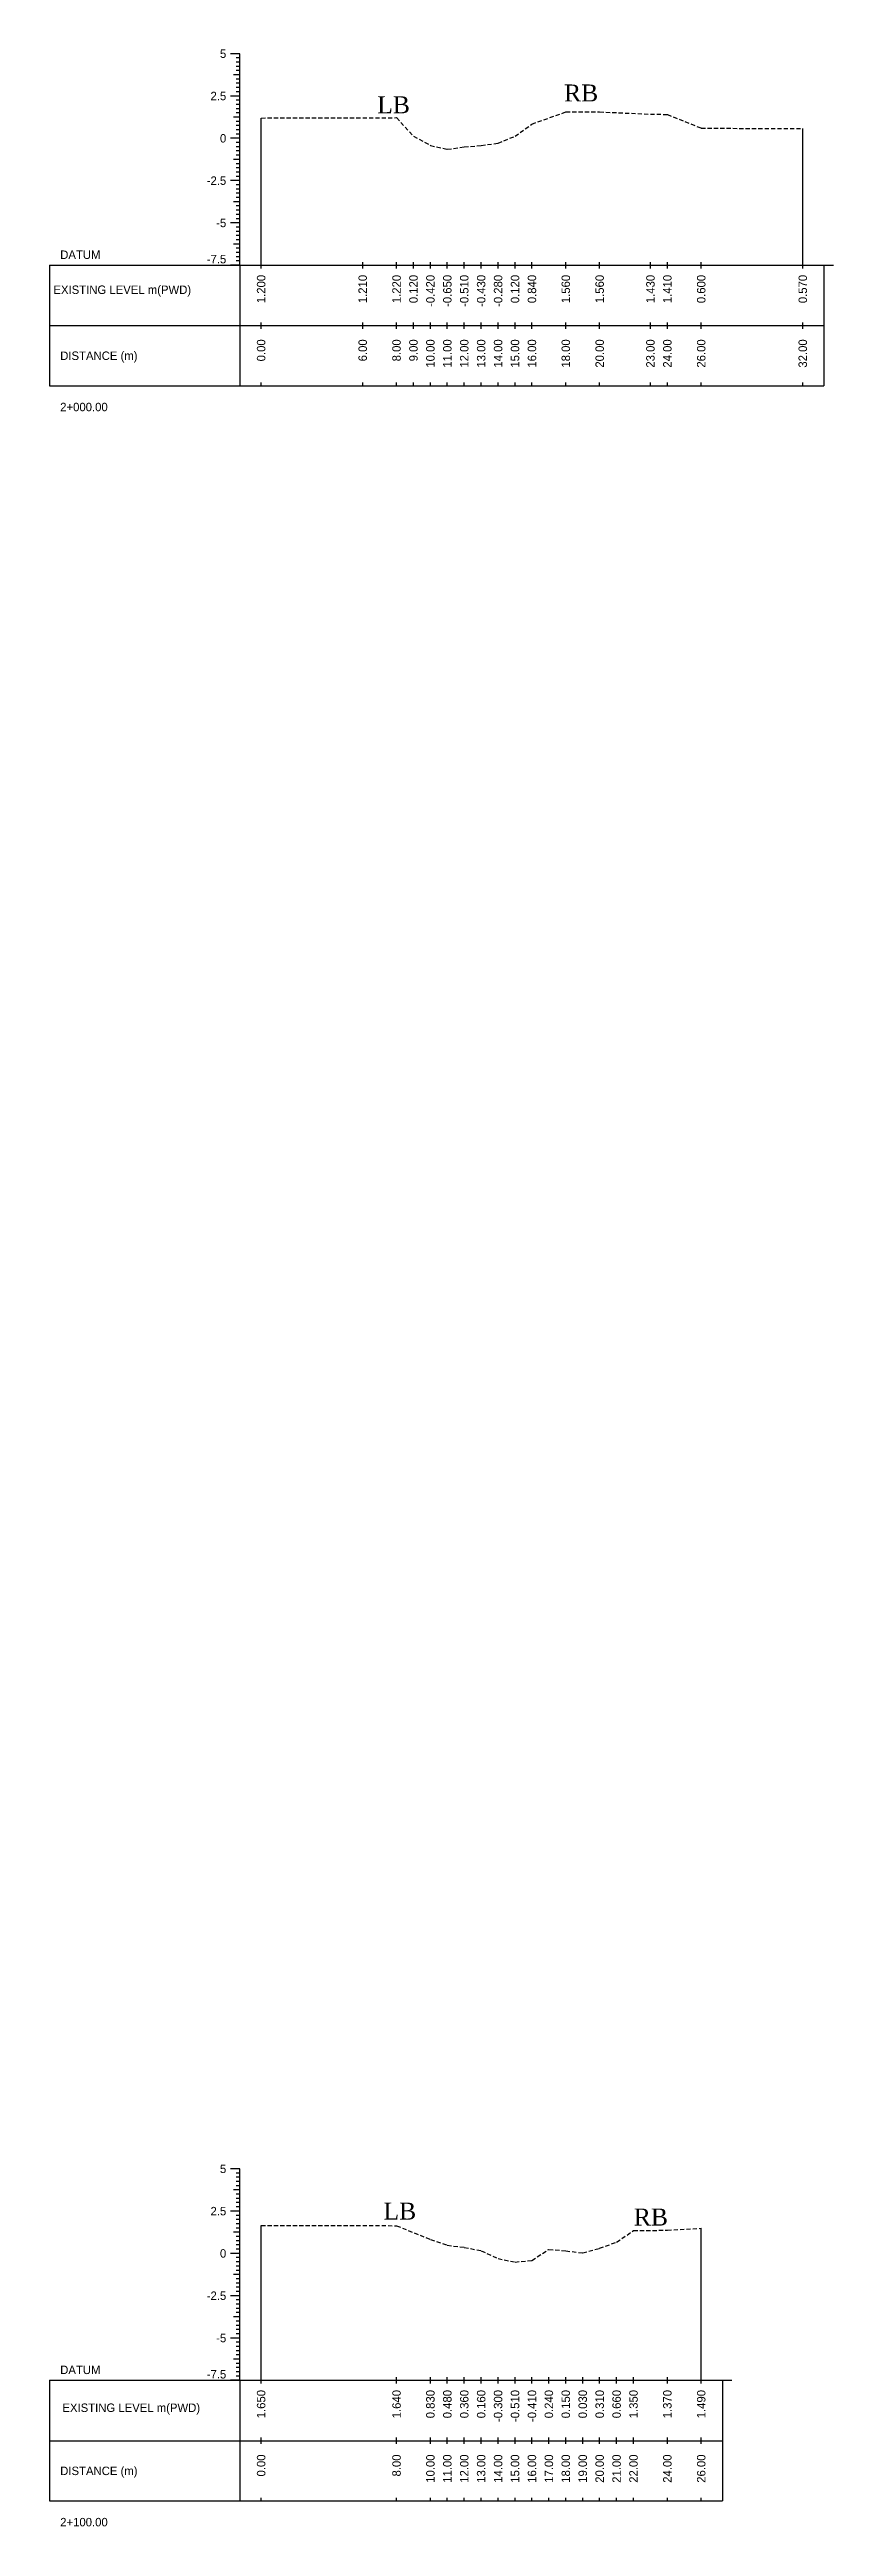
# Model space of a CAD drawing. Header units: inches. Extents: x 3247 to 4722, y -1199 to -293.
# Drawn here: x 4422.9 to 4469.2, y -858.4 to -712 of the extents above; entities that cross this region are included whole.
import ezdxf
from ezdxf.enums import TextEntityAlignment as Align

# ---------------------------------------------------------------- set-up
doc = ezdxf.new("R2010")
doc.units = ezdxf.units.IN
doc.header["$MEASUREMENT"] = 0
doc.linetypes.add('HIDDEN', pattern=[0.375, 0.25, -0.125])
doc.layers.add('CS_Drawing', color=7, linetype='Continuous')
doc.layers.add('GL', color=3, linetype='HIDDEN')
doc.styles.add('romans', font='romans.shx')

msp = doc.modelspace()

# ---------------------------------------------------------------- texts
at = {"char_height": 1, "width": 685.1065, "attachment_point": 1, "style": 'romans'}
for s, insert in [('{\\fTimes New Roman|b0|i0|c0|p18;RB}', (4453.3, -714.04)), ('{\\fTimes New Roman|b0|i0|c0|p18;LB}', (4442.26, -714.74)), ('{\\fTimes New Roman|b0|i0|c0|p18;LB}', (4442.63, -839.22)), ('{\\fTimes New Roman|b0|i0|c0|p18;RB}', (4457.42, -839.57))]:
    msp.add_mtext(s, dxfattribs=dict(at, insert=insert))
at = {"layer": 'CS_Drawing'}
for s, p in [('5', (4433.34, -712.22)), ('2.5', (4433.34, -714.72)), ('0', (4433.34, -717.22)), ('-2.5', (4433.34, -719.72)), ('-5', (4433.34, -722.22)), ('5', (4433.34, -837.22)), ('2.5', (4433.34, -839.72)), ('0', (4433.34, -842.22)), ('-2.5', (4433.34, -844.72)), ('-5', (4433.34, -847.22))]:
    msp.add_text(s, height=0.5, dxfattribs=at).set_placement(p, align=Align.MIDDLE_RIGHT)
for s, p in [('DATUM', (4423.53, -724.1)), ('EXISTING LEVEL m(PWD)', (4423.13, -726.17)), ('DISTANCE (m)', (4423.53, -730.07)), ('2+000.00', (4423.53, -733.1)), ('DATUM', (4423.53, -849.1)), ('EXISTING LEVEL m(PWD)', (4423.66, -851.34)), ('DISTANCE (m)', (4423.53, -855.07)), ('2+100.00', (4423.53, -858.1))]:
    msp.add_text(s, height=0.5, dxfattribs=at).set_placement(p, align=Align.MIDDLE_LEFT)
for p in [(4433.34, -724.61), (4433.34, -849.61)]:
    msp.add_text('-7.5', height=0.5, dxfattribs=at).set_placement(p, align=Align.RIGHT)
for s, p in [('1.200', (4435.4, -725.29)), ('1.210', (4441.4, -725.29)), ('1.220', (4443.4, -725.29)), ('0.120', (4444.4, -725.29)), ('-0.420', (4445.4, -725.29)), ('-0.650', (4446.4, -725.29)), ('-0.510', (4447.4, -725.29)), ('-0.430', (4448.4, -725.29)), ('-0.280', (4449.4, -725.29)), ('0.120', (4450.4, -725.29)), ('0.840', (4451.4, -725.29)), ('1.560', (4453.4, -725.29)), ('1.560', (4455.4, -725.29)), ('1.430', (4458.4, -725.29)), ('1.410', (4459.4, -725.29)), ('0.600', (4461.4, -725.29)), ('0.570', (4467.4, -725.29)), ('0.00', (4435.4, -729.1)), ('6.00', (4441.4, -729.1)), ('8.00', (4443.4, -729.1)), ('9.00', (4444.4, -729.1)), ('10.00', (4445.4, -729.1)), ('11.00', (4446.4, -729.1)), ('12.00', (4447.4, -729.1)), ('13.00', (4448.4, -729.1)), ('14.00', (4449.4, -729.1)), ('15.00', (4450.4, -729.1)), ('16.00', (4451.4, -729.1)), ('18.00', (4453.4, -729.1)), ('20.00', (4455.4, -729.1)), ('23.00', (4458.4, -729.1)), ('24.00', (4459.4, -729.1)), ('26.00', (4461.4, -729.1)), ('32.00', (4467.4, -729.1)), ('1.650', (4435.4, -850.29)), ('1.640', (4443.4, -850.29)), ('0.830', (4445.4, -850.29)), ('0.480', (4446.4, -850.29)), ('0.360', (4447.4, -850.29)), ('0.160', (4448.4, -850.29)), ('-0.300', (4449.4, -850.29)), ('-0.510', (4450.4, -850.29)), ('-0.410', (4451.4, -850.29)), ('0.240', (4452.4, -850.29)), ('0.150', (4453.4, -850.29)), ('0.030', (4454.4, -850.29)), ('0.310', (4455.4, -850.29)), ('0.660', (4456.4, -850.29)), ('1.350', (4457.4, -850.29)), ('1.370', (4459.4, -850.29)), ('1.490', (4461.4, -850.29)), ('0.00', (4435.4, -854.1)), ('8.00', (4443.4, -854.1)), ('10.00', (4445.4, -854.1)), ('11.00', (4446.4, -854.1)), ('12.00', (4447.4, -854.1)), ('13.00', (4448.4, -854.1)), ('14.00', (4449.4, -854.1)), ('15.00', (4450.4, -854.1)), ('16.00', (4451.4, -854.1)), ('17.00', (4452.4, -854.1)), ('18.00', (4453.4, -854.1)), ('19.00', (4454.4, -854.1)), ('20.00', (4455.4, -854.1)), ('21.00', (4456.4, -854.1)), ('22.00', (4457.4, -854.1)), ('24.00', (4459.4, -854.1)), ('26.00', (4461.4, -854.1))]:
    msp.add_text(s, height=0.5, rotation=90, dxfattribs=at).set_placement(p, align=Align.MIDDLE_RIGHT)

# ---------------------------------------------------------------- linework, layer by layer
at = {"layer": 'CS_Drawing'}
for p, q in [((4434.15, -712.22), (4433.59, -712.22)), ((4434.15, -712.22), (4433.76, -712.22)), ((4434.15, -712.22), (4433.93, -712.22)), ((4434.15, -712.47), (4433.93, -712.47)), ((4434.15, -712.72), (4433.93, -712.72)), ((4434.15, -724.72), (4434.15, -712.22)), ((4434.15, -713.47), (4433.76, -713.47)), ((4434.15, -712.97), (4433.93, -712.97)), ((4434.15, -713.22), (4433.93, -713.22)), ((4434.15, -713.47), (4433.93, -713.47)), ((4434.15, -713.72), (4433.93, -713.72)), ((4434.15, -713.97), (4433.93, -713.97)), ((4434.15, -714.22), (4433.93, -714.22)), ((4434.15, -714.72), (4433.59, -714.72)), ((4434.15, -714.72), (4433.76, -714.72)), ((4434.15, -714.47), (4433.93, -714.47)), ((4434.15, -714.72), (4433.93, -714.72)), ((4434.15, -714.97), (4433.93, -714.97)), ((4434.15, -715.22), (4433.93, -715.22)), ((4434.15, -715.47), (4433.93, -715.47)), ((4434.15, -715.72), (4433.93, -715.72)), ((4434.15, -717.22), (4433.59, -717.22)), ((4434.15, -715.97), (4433.76, -715.97)), ((4434.15, -717.22), (4433.76, -717.22)), ((4434.15, -715.97), (4433.93, -715.97)), ((4434.15, -716.22), (4433.93, -716.22)), ((4434.15, -716.47), (4433.93, -716.47)), ((4434.15, -716.72), (4433.93, -716.72)), ((4434.15, -716.97), (4433.93, -716.97)), ((4434.15, -717.22), (4433.93, -717.22)), ((4435.4, -724.72), (4435.4, -716.02)), ((4467.4, -724.72), (4467.4, -716.65)), ((4434.15, -718.47), (4433.76, -718.47)), ((4434.15, -717.47), (4433.93, -717.47)), ((4434.15, -717.72), (4433.93, -717.72)), ((4434.15, -717.97), (4433.93, -717.97)), ((4434.15, -718.22), (4433.93, -718.22)), ((4434.15, -718.47), (4433.93, -718.47)), ((4434.15, -718.72), (4433.93, -718.72)), ((4434.15, -719.72), (4433.59, -719.72)), ((4434.15, -719.72), (4433.76, -719.72)), ((4434.15, -718.97), (4433.93, -718.97)), ((4434.15, -719.22), (4433.93, -719.22)), ((4434.15, -719.47), (4433.93, -719.47)), ((4434.15, -719.72), (4433.93, -719.72)), ((4434.15, -719.97), (4433.93, -719.97)), ((4434.15, -720.97), (4433.76, -720.97)), ((4434.15, -720.22), (4433.93, -720.22)), ((4434.15, -720.47), (4433.93, -720.47)), ((4434.15, -720.72), (4433.93, -720.72)), ((4434.15, -720.97), (4433.93, -720.97)), ((4434.15, -721.22), (4433.93, -721.22)), ((4434.15, -721.47), (4433.93, -721.47)), ((4434.15, -722.22), (4433.59, -722.22)), ((4434.15, -722.22), (4433.76, -722.22)), ((4434.15, -721.72), (4433.93, -721.72)), ((4434.15, -721.97), (4433.93, -721.97)), ((4434.15, -722.22), (4433.93, -722.22)), ((4434.15, -722.47), (4433.93, -722.47)), ((4434.15, -722.72), (4433.93, -722.72)), ((4434.15, -722.97), (4433.93, -722.97)), ((4434.15, -723.47), (4433.76, -723.47)), ((4434.15, -723.22), (4433.93, -723.22)), ((4434.15, -723.47), (4433.93, -723.47)), ((4434.15, -723.72), (4433.93, -723.72)), ((4434.15, -723.97), (4433.93, -723.97)), ((4434.15, -724.22), (4433.93, -724.22)), ((4434.15, -724.47), (4433.93, -724.47)), ((4435.4, -724.91), (4435.4, -724.54)), ((4441.4, -724.91), (4441.4, -724.54)), ((4443.4, -724.91), (4443.4, -724.54)), ((4444.4, -724.91), (4444.4, -724.54)), ((4445.4, -724.91), (4445.4, -724.54)), ((4446.4, -724.91), (4446.4, -724.54)), ((4447.4, -724.91), (4447.4, -724.54)), ((4448.4, -724.91), (4448.4, -724.54)), ((4449.4, -724.91), (4449.4, -724.54)), ((4450.4, -724.91), (4450.4, -724.54)), ((4451.4, -724.91), (4451.4, -724.54)), ((4453.4, -724.91), (4453.4, -724.54)), ((4455.4, -724.91), (4455.4, -724.54)), ((4458.4, -724.91), (4458.4, -724.54)), ((4459.4, -724.91), (4459.4, -724.54)), ((4461.4, -724.91), (4461.4, -724.54)), ((4467.4, -724.91), (4467.4, -724.54)), ((4422.9, -724.72), (4434.15, -724.72)), ((4422.9, -724.72), (4422.9, -731.85)), ((4434.15, -724.72), (4433.59, -724.72)), ((4434.15, -724.72), (4433.76, -724.72)), ((4434.15, -724.72), (4433.93, -724.72)), ((4434.15, -724.72), (4468.65, -724.72)), ((4434.15, -724.72), (4434.15, -731.85)), ((4468.65, -724.72), (4469.21, -724.72)), ((4468.65, -724.72), (4469.04, -724.72)), ((4468.65, -724.72), (4468.88, -724.72)), ((4468.65, -724.72), (4468.65, -731.85)), ((4422.9, -728.29), (4434.15, -728.29)), ((4434.15, -728.29), (4468.65, -728.29)), ((4434.15, -728.29), (4468.65, -728.29)), ((4435.4, -728.47), (4435.4, -728.1)), ((4441.4, -728.47), (4441.4, -728.1)), ((4443.4, -728.47), (4443.4, -728.1)), ((4444.4, -728.47), (4444.4, -728.1)), ((4445.4, -728.47), (4445.4, -728.1)), ((4446.4, -728.47), (4446.4, -728.1)), ((4447.4, -728.47), (4447.4, -728.1)), ((4448.4, -728.47), (4448.4, -728.1)), ((4449.4, -728.47), (4449.4, -728.1)), ((4450.4, -728.47), (4450.4, -728.1)), ((4451.4, -728.47), (4451.4, -728.1)), ((4453.4, -728.47), (4453.4, -728.1)), ((4455.4, -728.47), (4455.4, -728.1)), ((4458.4, -728.47), (4458.4, -728.1)), ((4459.4, -728.47), (4459.4, -728.1)), ((4461.4, -728.47), (4461.4, -728.1)), ((4467.4, -728.47), (4467.4, -728.1)), ((4422.9, -731.85), (4434.15, -731.85)), ((4434.15, -731.85), (4468.65, -731.85)), ((4435.4, -731.85), (4435.4, -731.66)), ((4441.4, -731.85), (4441.4, -731.66)), ((4443.4, -731.85), (4443.4, -731.66)), ((4444.4, -731.85), (4444.4, -731.66)), ((4445.4, -731.85), (4445.4, -731.66)), ((4446.4, -731.85), (4446.4, -731.66)), ((4447.4, -731.85), (4447.4, -731.66)), ((4448.4, -731.85), (4448.4, -731.66)), ((4449.4, -731.85), (4449.4, -731.66)), ((4450.4, -731.85), (4450.4, -731.66)), ((4451.4, -731.85), (4451.4, -731.66)), ((4453.4, -731.85), (4453.4, -731.66)), ((4455.4, -731.85), (4455.4, -731.66)), ((4458.4, -731.85), (4458.4, -731.66)), ((4459.4, -731.85), (4459.4, -731.66)), ((4461.4, -731.85), (4461.4, -731.66)), ((4467.4, -731.85), (4467.4, -731.66)), ((4434.15, -837.22), (4433.59, -837.22)), ((4434.15, -837.22), (4433.76, -837.22)), ((4434.15, -837.22), (4433.93, -837.22)), ((4434.15, -849.72), (4434.15, -837.22)), ((4434.15, -838.47), (4433.76, -838.47)), ((4434.15, -837.47), (4433.93, -837.47)), ((4434.15, -837.72), (4433.93, -837.72)), ((4434.15, -837.97), (4433.93, -837.97)), ((4434.15, -838.22), (4433.93, -838.22)), ((4434.15, -838.47), (4433.93, -838.47)), ((4434.15, -838.72), (4433.93, -838.72)), ((4434.15, -839.72), (4433.59, -839.72)), ((4434.15, -839.72), (4433.76, -839.72)), ((4434.15, -838.97), (4433.93, -838.97)), ((4434.15, -839.22), (4433.93, -839.22)), ((4434.15, -839.47), (4433.93, -839.47)), ((4434.15, -839.72), (4433.93, -839.72)), ((4434.15, -839.97), (4433.93, -839.97)), ((4434.15, -840.22), (4433.93, -840.22)), ((4434.15, -840.97), (4433.76, -840.97)), ((4434.15, -840.47), (4433.93, -840.47)), ((4434.15, -840.72), (4433.93, -840.72)), ((4434.15, -840.97), (4433.93, -840.97)), ((4434.15, -841.22), (4433.93, -841.22)), ((4434.15, -841.47), (4433.93, -841.47)), ((4435.4, -849.72), (4435.4, -840.57)), ((4461.4, -849.72), (4461.4, -840.73)), ((4434.15, -842.22), (4433.59, -842.22)), ((4434.15, -842.22), (4433.76, -842.22)), ((4434.15, -841.72), (4433.93, -841.72)), ((4434.15, -841.97), (4433.93, -841.97)), ((4434.15, -842.22), (4433.93, -842.22)), ((4434.15, -842.47), (4433.93, -842.47)), ((4434.15, -842.72), (4433.93, -842.72)), ((4434.15, -842.97), (4433.93, -842.97)), ((4434.15, -843.47), (4433.76, -843.47)), ((4434.15, -843.22), (4433.93, -843.22)), ((4434.15, -843.47), (4433.93, -843.47)), ((4434.15, -843.72), (4433.93, -843.72)), ((4434.15, -843.97), (4433.93, -843.97)), ((4434.15, -844.22), (4433.93, -844.22)), ((4434.15, -844.47), (4433.93, -844.47)), ((4434.15, -844.72), (4433.59, -844.72)), ((4434.15, -844.72), (4433.76, -844.72)), ((4434.15, -845.97), (4433.76, -845.97)), ((4434.15, -844.72), (4433.93, -844.72)), ((4434.15, -844.97), (4433.93, -844.97)), ((4434.15, -845.22), (4433.93, -845.22)), ((4434.15, -845.47), (4433.93, -845.47)), ((4434.15, -845.72), (4433.93, -845.72)), ((4434.15, -845.97), (4433.93, -845.97)), ((4434.15, -847.22), (4433.59, -847.22)), ((4434.15, -847.22), (4433.76, -847.22)), ((4434.15, -846.22), (4433.93, -846.22)), ((4434.15, -846.47), (4433.93, -846.47)), ((4434.15, -846.72), (4433.93, -846.72)), ((4434.15, -846.97), (4433.93, -846.97)), ((4434.15, -847.22), (4433.93, -847.22)), ((4434.15, -847.47), (4433.93, -847.47)), ((4434.15, -848.47), (4433.76, -848.47)), ((4434.15, -847.72), (4433.93, -847.72)), ((4434.15, -847.97), (4433.93, -847.97)), ((4434.15, -848.22), (4433.93, -848.22)), ((4434.15, -848.47), (4433.93, -848.47)), ((4434.15, -848.72), (4433.93, -848.72)), ((4434.15, -848.97), (4433.93, -848.97)), ((4422.9, -849.72), (4434.15, -849.72)), ((4422.9, -849.72), (4422.9, -856.85)), ((4434.15, -849.72), (4433.59, -849.72)), ((4434.15, -849.72), (4433.76, -849.72)), ((4434.15, -849.22), (4433.93, -849.22)), ((4434.15, -849.47), (4433.93, -849.47)), ((4434.15, -849.72), (4433.93, -849.72)), ((4434.15, -849.72), (4462.65, -849.72)), ((4434.15, -849.72), (4434.15, -856.85)), ((4435.4, -849.91), (4435.4, -849.54)), ((4443.4, -849.91), (4443.4, -849.54)), ((4445.4, -849.91), (4445.4, -849.54)), ((4446.4, -849.91), (4446.4, -849.54)), ((4447.4, -849.91), (4447.4, -849.54)), ((4448.4, -849.91), (4448.4, -849.54)), ((4449.4, -849.91), (4449.4, -849.54)), ((4450.4, -849.91), (4450.4, -849.54)), ((4451.4, -849.91), (4451.4, -849.54)), ((4452.4, -849.91), (4452.4, -849.54)), ((4453.4, -849.91), (4453.4, -849.54)), ((4454.4, -849.91), (4454.4, -849.54)), ((4455.4, -849.91), (4455.4, -849.54)), ((4456.4, -849.91), (4456.4, -849.54)), ((4457.4, -849.91), (4457.4, -849.54)), ((4459.4, -849.91), (4459.4, -849.54)), ((4461.4, -849.91), (4461.4, -849.54)), ((4462.65, -849.72), (4463.21, -849.72)), ((4462.65, -849.72), (4463.04, -849.72)), ((4462.65, -849.72), (4462.88, -849.72)), ((4462.65, -849.72), (4462.65, -856.85)), ((4422.9, -853.29), (4434.15, -853.29)), ((4434.15, -853.29), (4462.65, -853.29)), ((4434.15, -853.29), (4462.65, -853.29)), ((4435.4, -853.47), (4435.4, -853.1)), ((4443.4, -853.47), (4443.4, -853.1)), ((4445.4, -853.47), (4445.4, -853.1)), ((4446.4, -853.47), (4446.4, -853.1)), ((4447.4, -853.47), (4447.4, -853.1)), ((4448.4, -853.47), (4448.4, -853.1)), ((4449.4, -853.47), (4449.4, -853.1)), ((4450.4, -853.47), (4450.4, -853.1)), ((4451.4, -853.47), (4451.4, -853.1)), ((4452.4, -853.47), (4452.4, -853.1)), ((4453.4, -853.47), (4453.4, -853.1)), ((4454.4, -853.47), (4454.4, -853.1)), ((4455.4, -853.47), (4455.4, -853.1)), ((4456.4, -853.47), (4456.4, -853.1)), ((4457.4, -853.47), (4457.4, -853.1)), ((4459.4, -853.47), (4459.4, -853.1)), ((4461.4, -853.47), (4461.4, -853.1)), ((4422.9, -856.85), (4434.15, -856.85)), ((4434.15, -856.85), (4462.65, -856.85)), ((4435.4, -856.85), (4435.4, -856.66)), ((4443.4, -856.85), (4443.4, -856.66)), ((4445.4, -856.85), (4445.4, -856.66)), ((4446.4, -856.85), (4446.4, -856.66)), ((4447.4, -856.85), (4447.4, -856.66)), ((4448.4, -856.85), (4448.4, -856.66)), ((4449.4, -856.85), (4449.4, -856.66)), ((4450.4, -856.85), (4450.4, -856.66)), ((4451.4, -856.85), (4451.4, -856.66)), ((4452.4, -856.85), (4452.4, -856.66)), ((4453.4, -856.85), (4453.4, -856.66)), ((4454.4, -856.85), (4454.4, -856.66)), ((4455.4, -856.85), (4455.4, -856.66)), ((4456.4, -856.85), (4456.4, -856.66)), ((4457.4, -856.85), (4457.4, -856.66)), ((4459.4, -856.85), (4459.4, -856.66)), ((4461.4, -856.85), (4461.4, -856.66))]:
    msp.add_line(p, q, dxfattribs=at)
at = {"layer": 'GL'}
for points in [[(4435.4, -716.02), (4441.4, -716.01), (4443.4, -716), (4444.4, -717.1), (4445.4, -717.64), (4446.4, -717.87), (4447.4, -717.73), (4448.4, -717.65), (4449.4, -717.5), (4450.4, -717.1), (4451.4, -716.38), (4453.4, -715.66), (4455.4, -715.66), (4458.4, -715.79), (4459.4, -715.81), (4461.4, -716.62), (4467.4, -716.65)], [(4435.4, -840.57), (4443.4, -840.58), (4445.4, -841.39), (4446.4, -841.74), (4447.4, -841.86), (4448.4, -842.06), (4449.4, -842.52), (4450.4, -842.73), (4451.4, -842.63), (4452.4, -841.98), (4453.4, -842.07), (4454.4, -842.19), (4455.4, -841.91), (4456.4, -841.56), (4457.4, -840.87), (4459.4, -840.85), (4461.4, -840.73)]]:
    msp.add_lwpolyline(points, dxfattribs=at)

msp.set_redraw_order([(e.dxf.handle, doc.entitydb.next_handle()) for e in msp.query("TEXT MTEXT ATTDEF DIMENSION ARC_DIMENSION")])  # texts and dimensions are drawn at this point

doc.saveas('drawing.dxf')
